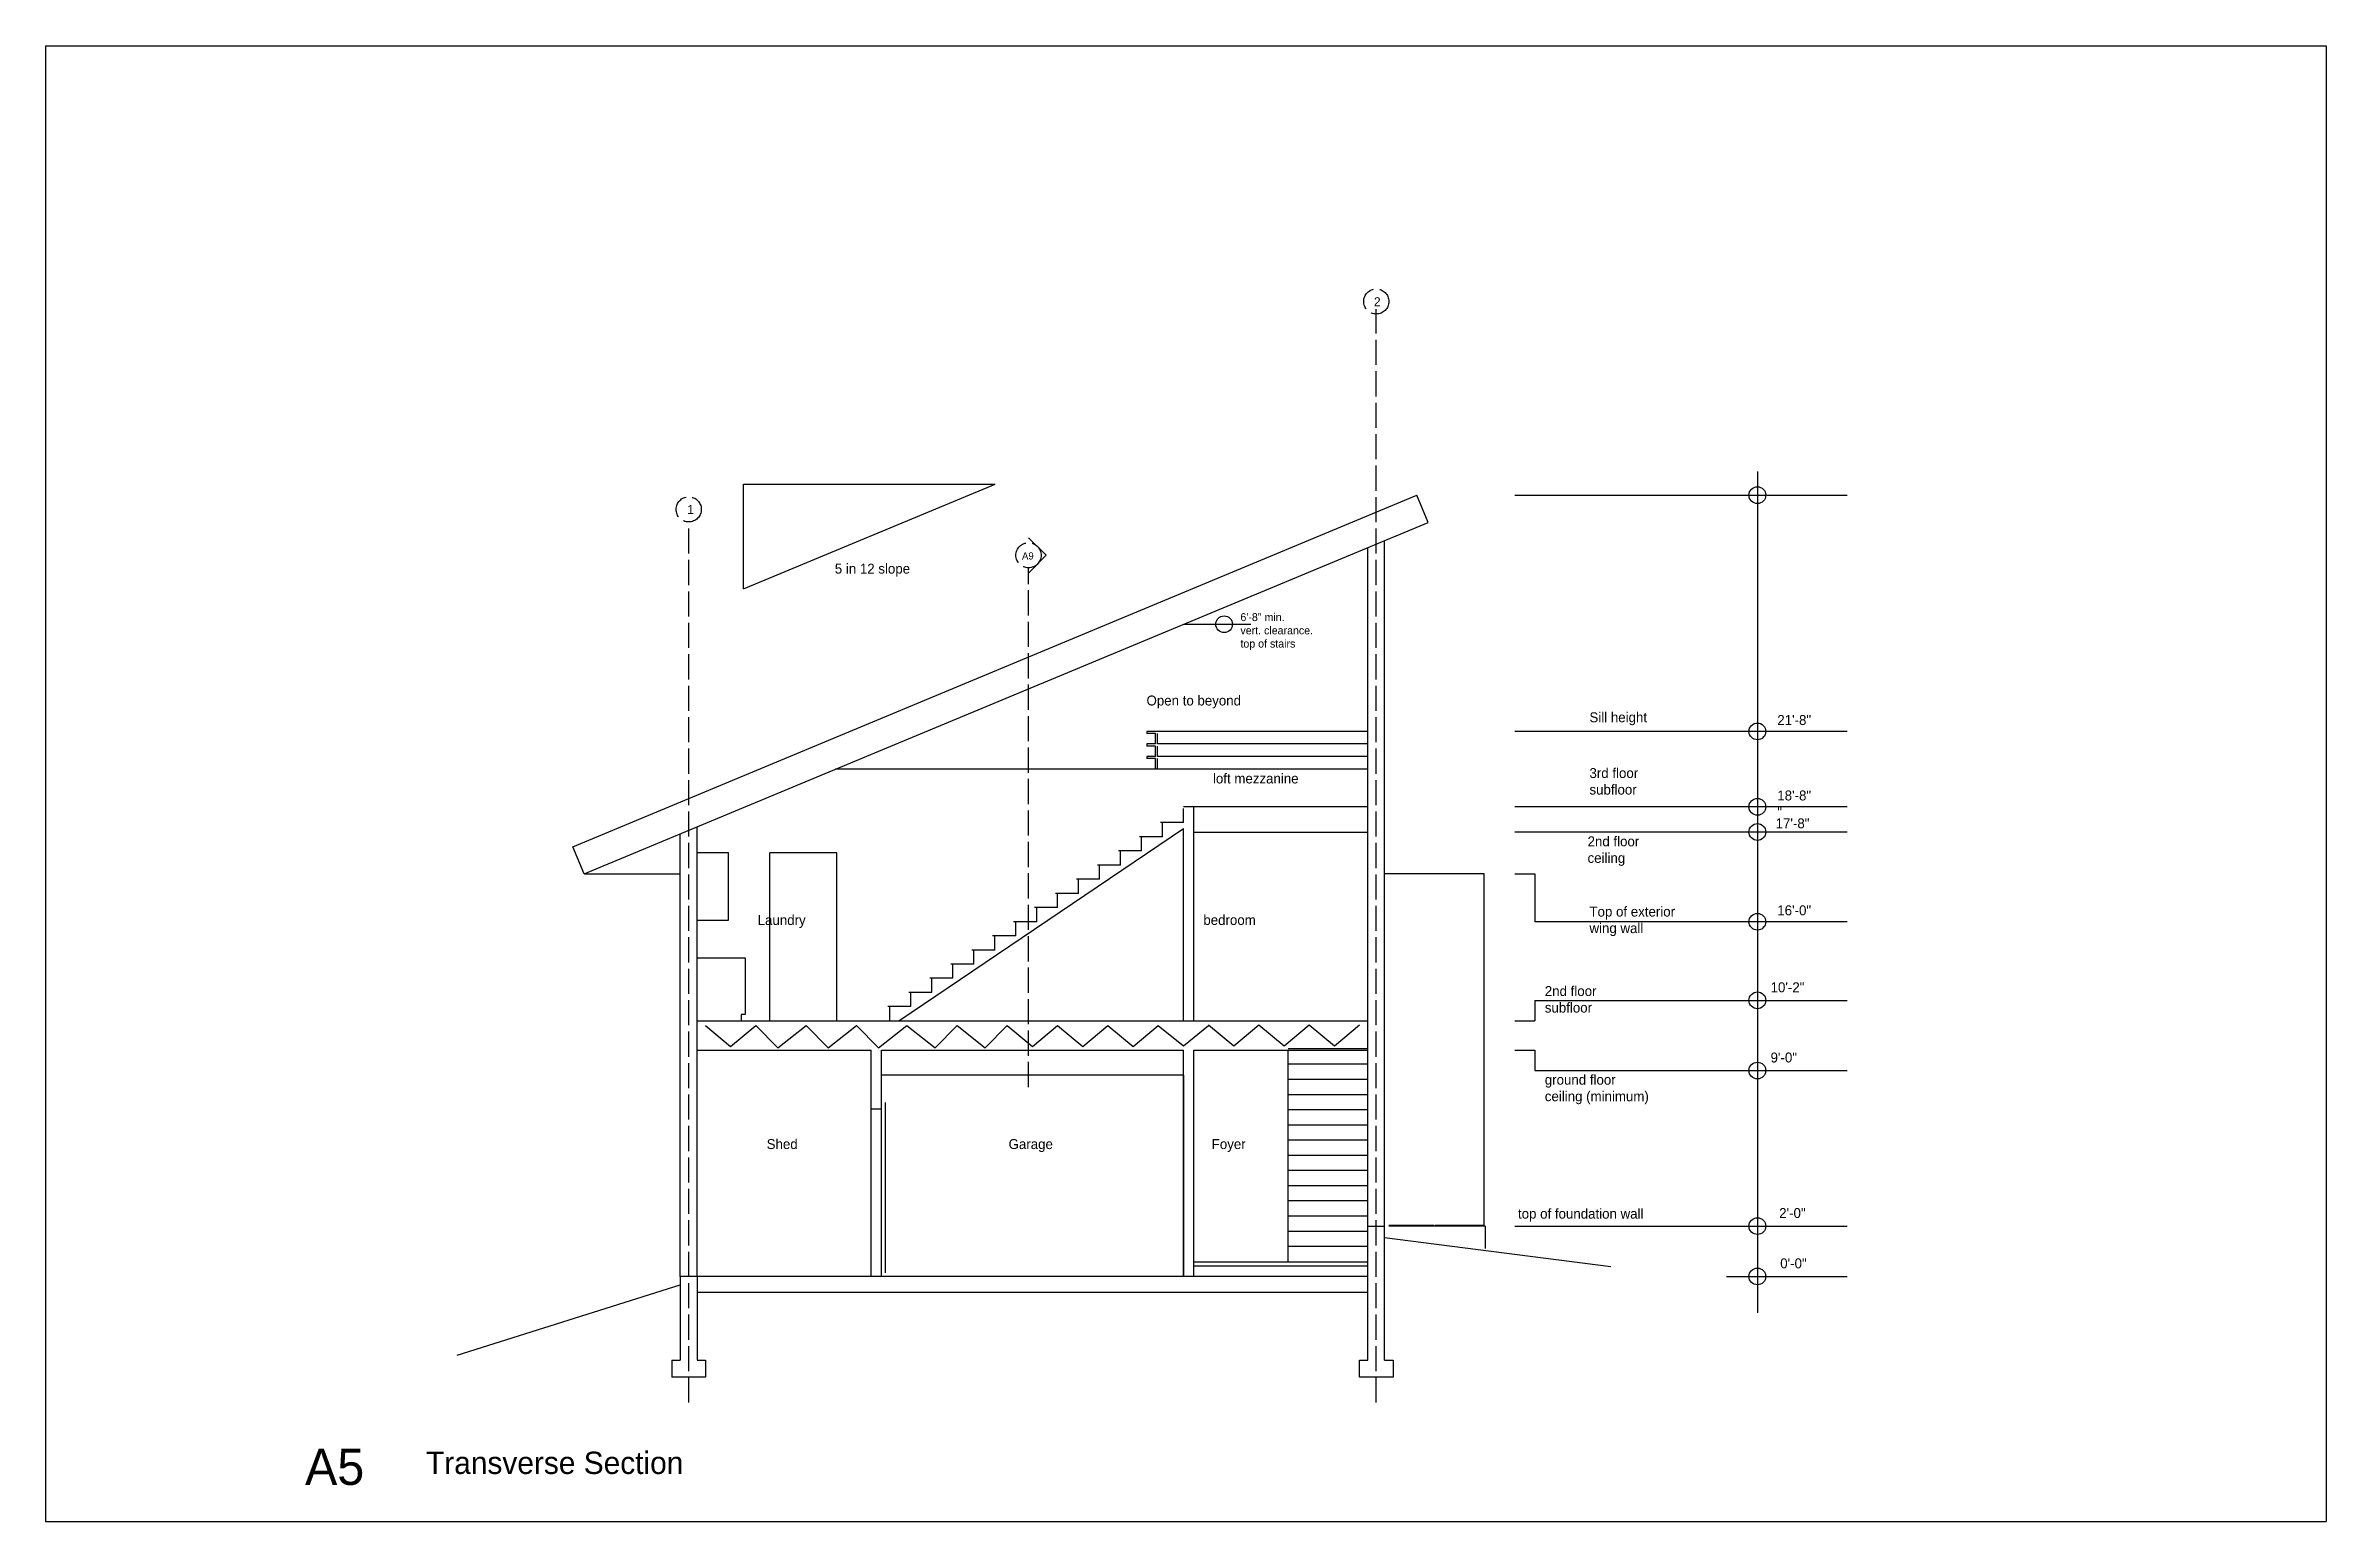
# Model space of a CAD drawing. Header units: inches. Extents: x -2630 to 8475, y 452 to 4505.
# Drawn here: x 2166 to 3254, y 2730 to 3434 of the extents above; entities that cross this region are included whole.
import ezdxf

# ---------------------------------------------------------------- set-up
doc = ezdxf.new("R2010")
doc.units = ezdxf.units.IN
doc.header["$MEASUREMENT"] = 0
doc.linetypes.add('ACAD_ISO02W100', pattern=[15, 12, -3])
for name, color, linetype in [('blocks', 251, 'Continuous'), ('const', 7, 'Continuous'), ('e1', 7, 'Continuous'), ('e2', 251, 'Continuous'), ('grid', 252, 'ACAD_ISO02W100'), ('millwork', 253, 'Continuous'), ('stairs', 140, 'Continuous'), ('walls', 7, 'Continuous')]:
    doc.layers.add(name, color=color, linetype=linetype)

msp = doc.modelspace()

# ---------------------------------------------------------------- texts
at = {"layer": 'const', "attachment_point": 1}
for s, insert, char_height, width in [('2', (2799.7, 3314.3), 4.26, 1625.197), ('1', (2472.1, 3215.2), 4.26, 1625.197), ('A9', (2631.8, 3192.6), 3.41, 1300.158), ('5 in 12 slope', (2542.5, 3187.2), 4.736, 1805.775), ('6\'-8" min.^Jvert. clearance.\\Ptop of stairs', (2736, 3163.6), 3.789, 1444.62), ('Open to beyond', (2691.2, 3124.3), 4.736, 1805.775), ('Sill height', (2902.5, 3116.3), 4.736, 1805.775), ('21\'-8"', (2992.1, 3115), 4.74, 1805.775), ('3rd floor^Jsubfloor', (2902.5, 3089.7), 4.736, 1805.775), ('loft mezzanine', (2722.9, 3087.1), 4.736, 1805.775), ('18\'-8"\\P"', (2992.1, 3079), 4.74, 1805.775), ('\\P2nd floor^Jceiling', (2901.6, 3065), 4.736, 1805.775), ('\\P17\'-8"', (2991.3, 3073.6), 4.74, 1805.775), ('Laundry', (2505.7, 3019.6), 4.74, 1805.775), ('bedroom', (2718.3, 3019.6), 4.74, 1805.775), ('Top of exterior\\Pwing wall', (2902.5, 3023.6), 4.736, 1805.775), ('16\'-0"', (2992.1, 3024.2), 4.74, 1805.775), ('2nd floor^Jsubfloor', (2881.2, 2985.7), 4.736, 1805.775), ('10\'-2"', (2988.9, 2987.5), 4.74, 1805.775), ('9\'-0"', (2988.9, 2954), 4.74, 1805.775), ('ground floor^Jceiling (minimum)', (2881.2, 2943.4), 4.736, 1805.775), ('Shed', (2510, 2912.7), 4.74, 1805.775), ('Garage', (2625.4, 2912.7), 4.74, 1805.775), ('Foyer', (2722.3, 2912.7), 4.74, 1805.775), ('top of foundation wall', (2868.4, 2879.5), 4.736, 1805.775), ('2\'-0"', (2993, 2879.8), 4.74, 1805.775), ('0\'-0"', (2993.5, 2855.8), 4.74, 1805.775), ('A5', (2289.8, 2765), 17.26, 6582.049), ('Transverse Section', (2347.5, 2763.6), 10.656, 4062.993)]:
    msp.add_mtext(s, dxfattribs=dict(at, insert=insert, char_height=char_height, width=width))

# ---------------------------------------------------------------- linework, layer by layer
for p, q in [((2166, 3434.3), (3254, 3434.3)), ((2166, 3434.3), (2166, 2730.3)), ((3254, 3434.3), (3254, 2730.3)), ((2166, 3235.3), (2166, 2730.3)), ((2796.8, 2871.2), (2804.8, 2871.2)), ((2166, 2730.3), (2836.2, 2730.3)), ((2166, 2730.3), (3254, 2730.3))]:
    msp.add_line(p, q)
at = {"layer": 'blocks'}
for p, q in [((2806.8, 2871.7), (2828.3, 2871.7)), ((2828.8, 2871.7), (2852.3, 2871.7))]:
    msp.add_line(p, q, dxfattribs=at)
at = {"layer": 'e1'}
for p, q in [((2713.8, 2969.2), (2713.8, 3071.2)), ((2708.8, 2969.2), (2708.8, 3060.8)), ((2708.8, 2847.2), (2708.8, 2939.2)), ((2713.8, 2847.2), (2713.8, 2939.2)), ((2559.8, 2847.2), (2559.8, 2927.2)), ((2564.8, 2847.2), (2564.8, 2927.2))]:
    msp.add_line(p, q, dxfattribs=at)
at = {"layer": 'e2'}
for p, q in [((2982.6, 3231.2), (2982.6, 2829.8)), ((2866.9, 3219.9), (3025.4, 3219.9)), ((2708.8, 3158.3), (2741, 3158.3)), ((3025.4, 3107.2), (2866.9, 3107.2)), ((3025.4, 3071.2), (2866.9, 3071.2)), ((3025.4, 3059.2), (2866.9, 3059.2)), ((2890.9, 3059.2), (2876.5, 3059.2)), ((2852.3, 3039.2), (2804.8, 3039.2)), ((2852.3, 2871.7), (2852.3, 3039.2)), ((2866.9, 3039.2), (2876.5, 3039.2)), ((2876.5, 3039.2), (2876.5, 3016.4)), ((3025.4, 3016.4), (2876.5, 3016.4)), ((2876.5, 2978.9), (3025.4, 2978.9)), ((2876.5, 2978.9), (2876.5, 2969.2)), ((2480.8, 2966.9), (2492.8, 2956.9)), ((2492.8, 2956.9), (2504.8, 2966.9)), ((2504.8, 2966.9), (2515.4, 2956.3)), ((2515.4, 2956.3), (2528.8, 2966.9)), ((2528.8, 2966.9), (2539.4, 2956.3)), ((2539.4, 2956.3), (2552.8, 2966.9)), ((2552.8, 2966.9), (2563.4, 2956.3)), ((2563.4, 2956.3), (2576.8, 2966.9)), ((2576.8, 2966.9), (2590.3, 2956.3)), ((2590.3, 2956.3), (2600.8, 2966.9)), ((2600.8, 2966.9), (2614.3, 2956.3)), ((2614.3, 2956.3), (2624.8, 2966.9)), ((2624.8, 2966.9), (2636.8, 2956.9)), ((2636.8, 2956.9), (2648.8, 2966.9)), ((2648.8, 2966.9), (2660.8, 2956.9)), ((2660.8, 2956.9), (2672.8, 2966.9)), ((2672.8, 2966.9), (2684.8, 2956.9)), ((2684.8, 2956.9), (2696.8, 2966.9)), ((2696.8, 2966.9), (2708.8, 2957.2)), ((2708.8, 2957.2), (2720.8, 2966.9)), ((2720.8, 2967.2), (2732.8, 2957.2)), ((2732.8, 2957.2), (2744.8, 2967.2)), ((2744.8, 2967.2), (2756.8, 2957.2)), ((2756.8, 2957.2), (2768.8, 2967.2)), ((2768.8, 2967.2), (2780.8, 2957.2)), ((2780.8, 2957.2), (2792.8, 2967.2)), ((2866.9, 2969.2), (2876.5, 2969.2)), ((2866.9, 2955.2), (2876.5, 2955.2)), ((2876.5, 2955.2), (2876.5, 2945.4)), ((2708.8, 2943.2), (2564.8, 2943.2)), ((2876.5, 2945.4), (3025.4, 2945.4)), ((2852.8, 2871.2), (2806.8, 2871.2)), ((2852.8, 2871.2), (2852.8, 2860.5)), ((2866.9, 2871.2), (3025.4, 2871.2)), ((2967.9, 2847.2), (3025.4, 2847.2))]:
    msp.add_line(p, q, dxfattribs=at)
for centre in [(2982.6, 3219.9), (2728.2, 3158.3), (2982.6, 3107.2), (2982.6, 3071.2), (2982.6, 3059.2), (2982.6, 3016.4), (2982.6, 2978.9), (2982.6, 2945.4), (2982.6, 2871.2), (2982.6, 2847.2)]:
    msp.add_circle(centre, 4, dxfattribs=at)
at = {"layer": 'grid'}
for p, q in [((2800.8, 2787), (2800.8, 3308.6)), ((2472.8, 2787), (2472.8, 3207.1)), ((2634.9, 2937.5), (2634.9, 3185.2))]:
    msp.add_line(p, q, dxfattribs=at)
for centre in [(2800.8, 3312.3), (2472.8, 3213.1), (2634.9, 3191.2)]:
    msp.add_circle(centre, 6, dxfattribs=at)
at = {"layer": 'millwork'}
for p, q in [((2499, 3215.2), (2499, 3225.2)), ((2499, 3225.2), (2619, 3225.2)), ((2499, 3175.2), (2499, 3225.2)), ((2499, 3205.2), (2499, 3215.2)), ((2499, 3205.2), (2499, 3205.2)), ((2796.8, 3107.2), (2691.3, 3107.2)), ((2691.3, 3107.2), (2691.3, 3106.2)), ((2695.5, 3106.2), (2691.3, 3106.2)), ((2691.3, 3101.2), (2691.3, 3100.2)), ((2695.5, 3101.2), (2691.3, 3101.2)), ((2695.5, 3101.2), (2695.5, 3106.2)), ((2696.5, 3101.2), (2696.5, 3106.2)), ((2796.8, 3101.2), (2696.5, 3101.2)), ((2695.5, 3100.2), (2691.3, 3100.2)), ((2691.3, 3095.2), (2691.3, 3094.2)), ((2695.5, 3095.2), (2691.3, 3095.2)), ((2695.5, 3094.2), (2691.3, 3094.2)), ((2695.5, 3095.2), (2695.5, 3100.2)), ((2695.5, 3089.2), (2695.5, 3094.2)), ((2696.5, 3095.2), (2696.5, 3100.2)), ((2796.8, 3095.2), (2696.5, 3095.2)), ((2696.5, 3089.2), (2696.5, 3094.2)), ((2796.8, 3089.2), (2542.9, 3089.2)), ((2491.8, 3049.2), (2476.8, 3049.2)), ((2491.8, 3017.2), (2491.8, 3049.2)), ((2511.5, 2969.2), (2511.5, 3049.2)), ((2543.5, 3049.2), (2511.5, 3049.2)), ((2543.5, 2969.2), (2543.5, 3049.2)), ((2476.8, 3017.2), (2491.8, 3017.2)), ((2476.8, 2999.2), (2499.8, 2999.2)), ((2499.8, 2999.2), (2499.8, 2972.2)), ((2499.8, 2972.2), (2497.8, 2972.2)), ((2497.8, 2972.2), (2497.8, 2969.2)), ((2758.8, 2854.2), (2758.8, 2955.2))]:
    msp.add_line(p, q, dxfattribs=at)
at = {"layer": 'stairs'}
for p, q in [((2708.8, 3063.7), (2708.8, 3070.4)), ((2708.8, 3063.7), (2697.8, 3063.7)), ((2698.8, 3056.9), (2698.8, 3063.7)), ((2688.8, 3050.2), (2677.8, 3050.2)), ((2678.8, 3043.4), (2678.8, 3050.2)), ((2698.8, 3056.9), (2687.8, 3056.9)), ((2688.8, 3050.2), (2688.8, 3056.9)), ((2668.8, 3036.7), (2657.8, 3036.7)), ((2658.8, 3029.9), (2658.8, 3036.7)), ((2678.8, 3043.4), (2667.8, 3043.4)), ((2668.8, 3036.7), (2668.8, 3043.4)), ((2658.8, 3029.9), (2647.8, 3029.9)), ((2648.8, 3023.2), (2648.8, 3029.9)), ((2638.8, 3016.4), (2627.8, 3016.4)), ((2628.8, 3009.7), (2628.8, 3016.4)), ((2648.8, 3023.2), (2637.8, 3023.2)), ((2638.8, 3016.4), (2638.8, 3023.2)), ((2618.8, 3002.9), (2607.8, 3002.9)), ((2608.8, 2996.2), (2608.8, 3002.9)), ((2628.8, 3009.7), (2617.8, 3009.7)), ((2618.8, 3002.9), (2618.8, 3009.7)), ((2608.8, 2996.2), (2597.8, 2996.2)), ((2598.8, 2989.4), (2598.8, 2996.2)), ((2588.8, 2982.7), (2577.8, 2982.7)), ((2578.8, 2975.9), (2578.8, 2982.7)), ((2598.8, 2989.4), (2587.8, 2989.4)), ((2588.8, 2982.7), (2588.8, 2989.4)), ((2578.8, 2975.9), (2567.8, 2975.9)), ((2568.8, 2969.2), (2568.8, 2975.9)), ((2796.8, 2955.7), (2758.8, 2955.7)), ((2796.8, 2948.4), (2758.8, 2948.4)), ((2796.8, 2941.2), (2758.8, 2941.2)), ((2796.8, 2933.9), (2758.8, 2933.9)), ((2796.8, 2926.7), (2758.8, 2926.7)), ((2796.8, 2919.4), (2758.8, 2919.4)), ((2796.8, 2912.2), (2758.8, 2912.2)), ((2796.8, 2904.9), (2758.8, 2904.9)), ((2796.8, 2897.7), (2758.8, 2897.7)), ((2796.8, 2890.4), (2758.8, 2890.4)), ((2796.8, 2883.2), (2758.8, 2883.2)), ((2796.8, 2875.9), (2758.8, 2875.9)), ((2796.8, 2868.7), (2758.8, 2868.7)), ((2796.8, 2861.4), (2758.8, 2861.4))]:
    msp.add_line(p, q, dxfattribs=at)
at = {"layer": 'walls'}
for p, q in [((2499, 3175.2), (2619, 3225.2)), ((2417.5, 3052.1), (2820.1, 3219.9)), ((2825.5, 3206.9), (2820.1, 3219.9)), ((2422.9, 3039.2), (2825.5, 3206.9)), ((2634.9, 3199.6), (2643.4, 3191.2)), ((2634.9, 3182.7), (2643.4, 3191.2)), ((2796.8, 2871.2), (2796.8, 3195)), ((2804.8, 2871.2), (2804.8, 3198.3)), ((2796.8, 3071.2), (2708.8, 3071.2)), ((2468.8, 2847.2), (2468.8, 3058.3)), ((2476.8, 2847.2), (2476.8, 3061.7)), ((2573.1, 2969.2), (2708.8, 3060.8)), ((2713.8, 3059.2), (2796.8, 3059.2)), ((2422.9, 3039.2), (2417.5, 3052.1)), ((2422.9, 3039.2), (2468.8, 3039.2)), ((2713.8, 2969.2), (2713.8, 2981.4)), ((2476.8, 2969.2), (2796.8, 2969.2)), ((2476.8, 2955.2), (2559.8, 2955.2)), ((2559.8, 2927.2), (2559.8, 2955.2)), ((2564.8, 2955.2), (2708.8, 2955.2)), ((2564.8, 2927.2), (2564.8, 2955.2)), ((2708.8, 2939.2), (2708.8, 2955.2)), ((2713.8, 2955.2), (2796.8, 2955.2)), ((2713.8, 2939.2), (2713.8, 2955.2)), ((2708.8, 2943.2), (2708.8, 2847.2)), ((2559.8, 2927.2), (2564.8, 2927.2)), ((2566.6, 2930.1), (2566.6, 2848.9)), ((2796.8, 2807.2), (2796.8, 2871.2)), ((2804.8, 2807.2), (2804.8, 2871.2)), ((2804.8, 2865.8), (2912.7, 2852)), ((2713.8, 2854.2), (2796.8, 2854.2)), ((2713.8, 2852.2), (2796.8, 2852.2)), ((2362.3, 2809.7), (2468.8, 2843.2)), ((2796.8, 2847.2), (2468.8, 2847.2)), ((2468.8, 2847.2), (2468.8, 2827.7)), ((2468.8, 2844.4), (2468.8, 2807.2)), ((2476.8, 2847.2), (2476.8, 2807.2)), ((2476.8, 2839.7), (2796.8, 2839.7)), ((2464.8, 2807.2), (2468.8, 2807.2)), ((2464.8, 2807.2), (2464.8, 2799.2)), ((2476.8, 2807.2), (2480.8, 2807.2)), ((2480.8, 2807.2), (2480.8, 2799.2)), ((2792.8, 2807.2), (2796.8, 2807.2)), ((2792.8, 2799.2), (2792.8, 2807.2)), ((2804.8, 2807.2), (2808.8, 2807.2)), ((2808.8, 2807.2), (2808.8, 2799.2)), ((2480.8, 2799.2), (2464.8, 2799.2)), ((2468.8, 2799.2), (2464.8, 2799.2)), ((2808.8, 2799.2), (2792.8, 2799.2))]:
    msp.add_line(p, q, dxfattribs=at)

msp.set_redraw_order([(e.dxf.handle, doc.entitydb.next_handle()) for e in msp.query("TEXT MTEXT ATTDEF DIMENSION ARC_DIMENSION")])  # texts and dimensions are drawn at this point

doc.saveas('drawing.dxf')
